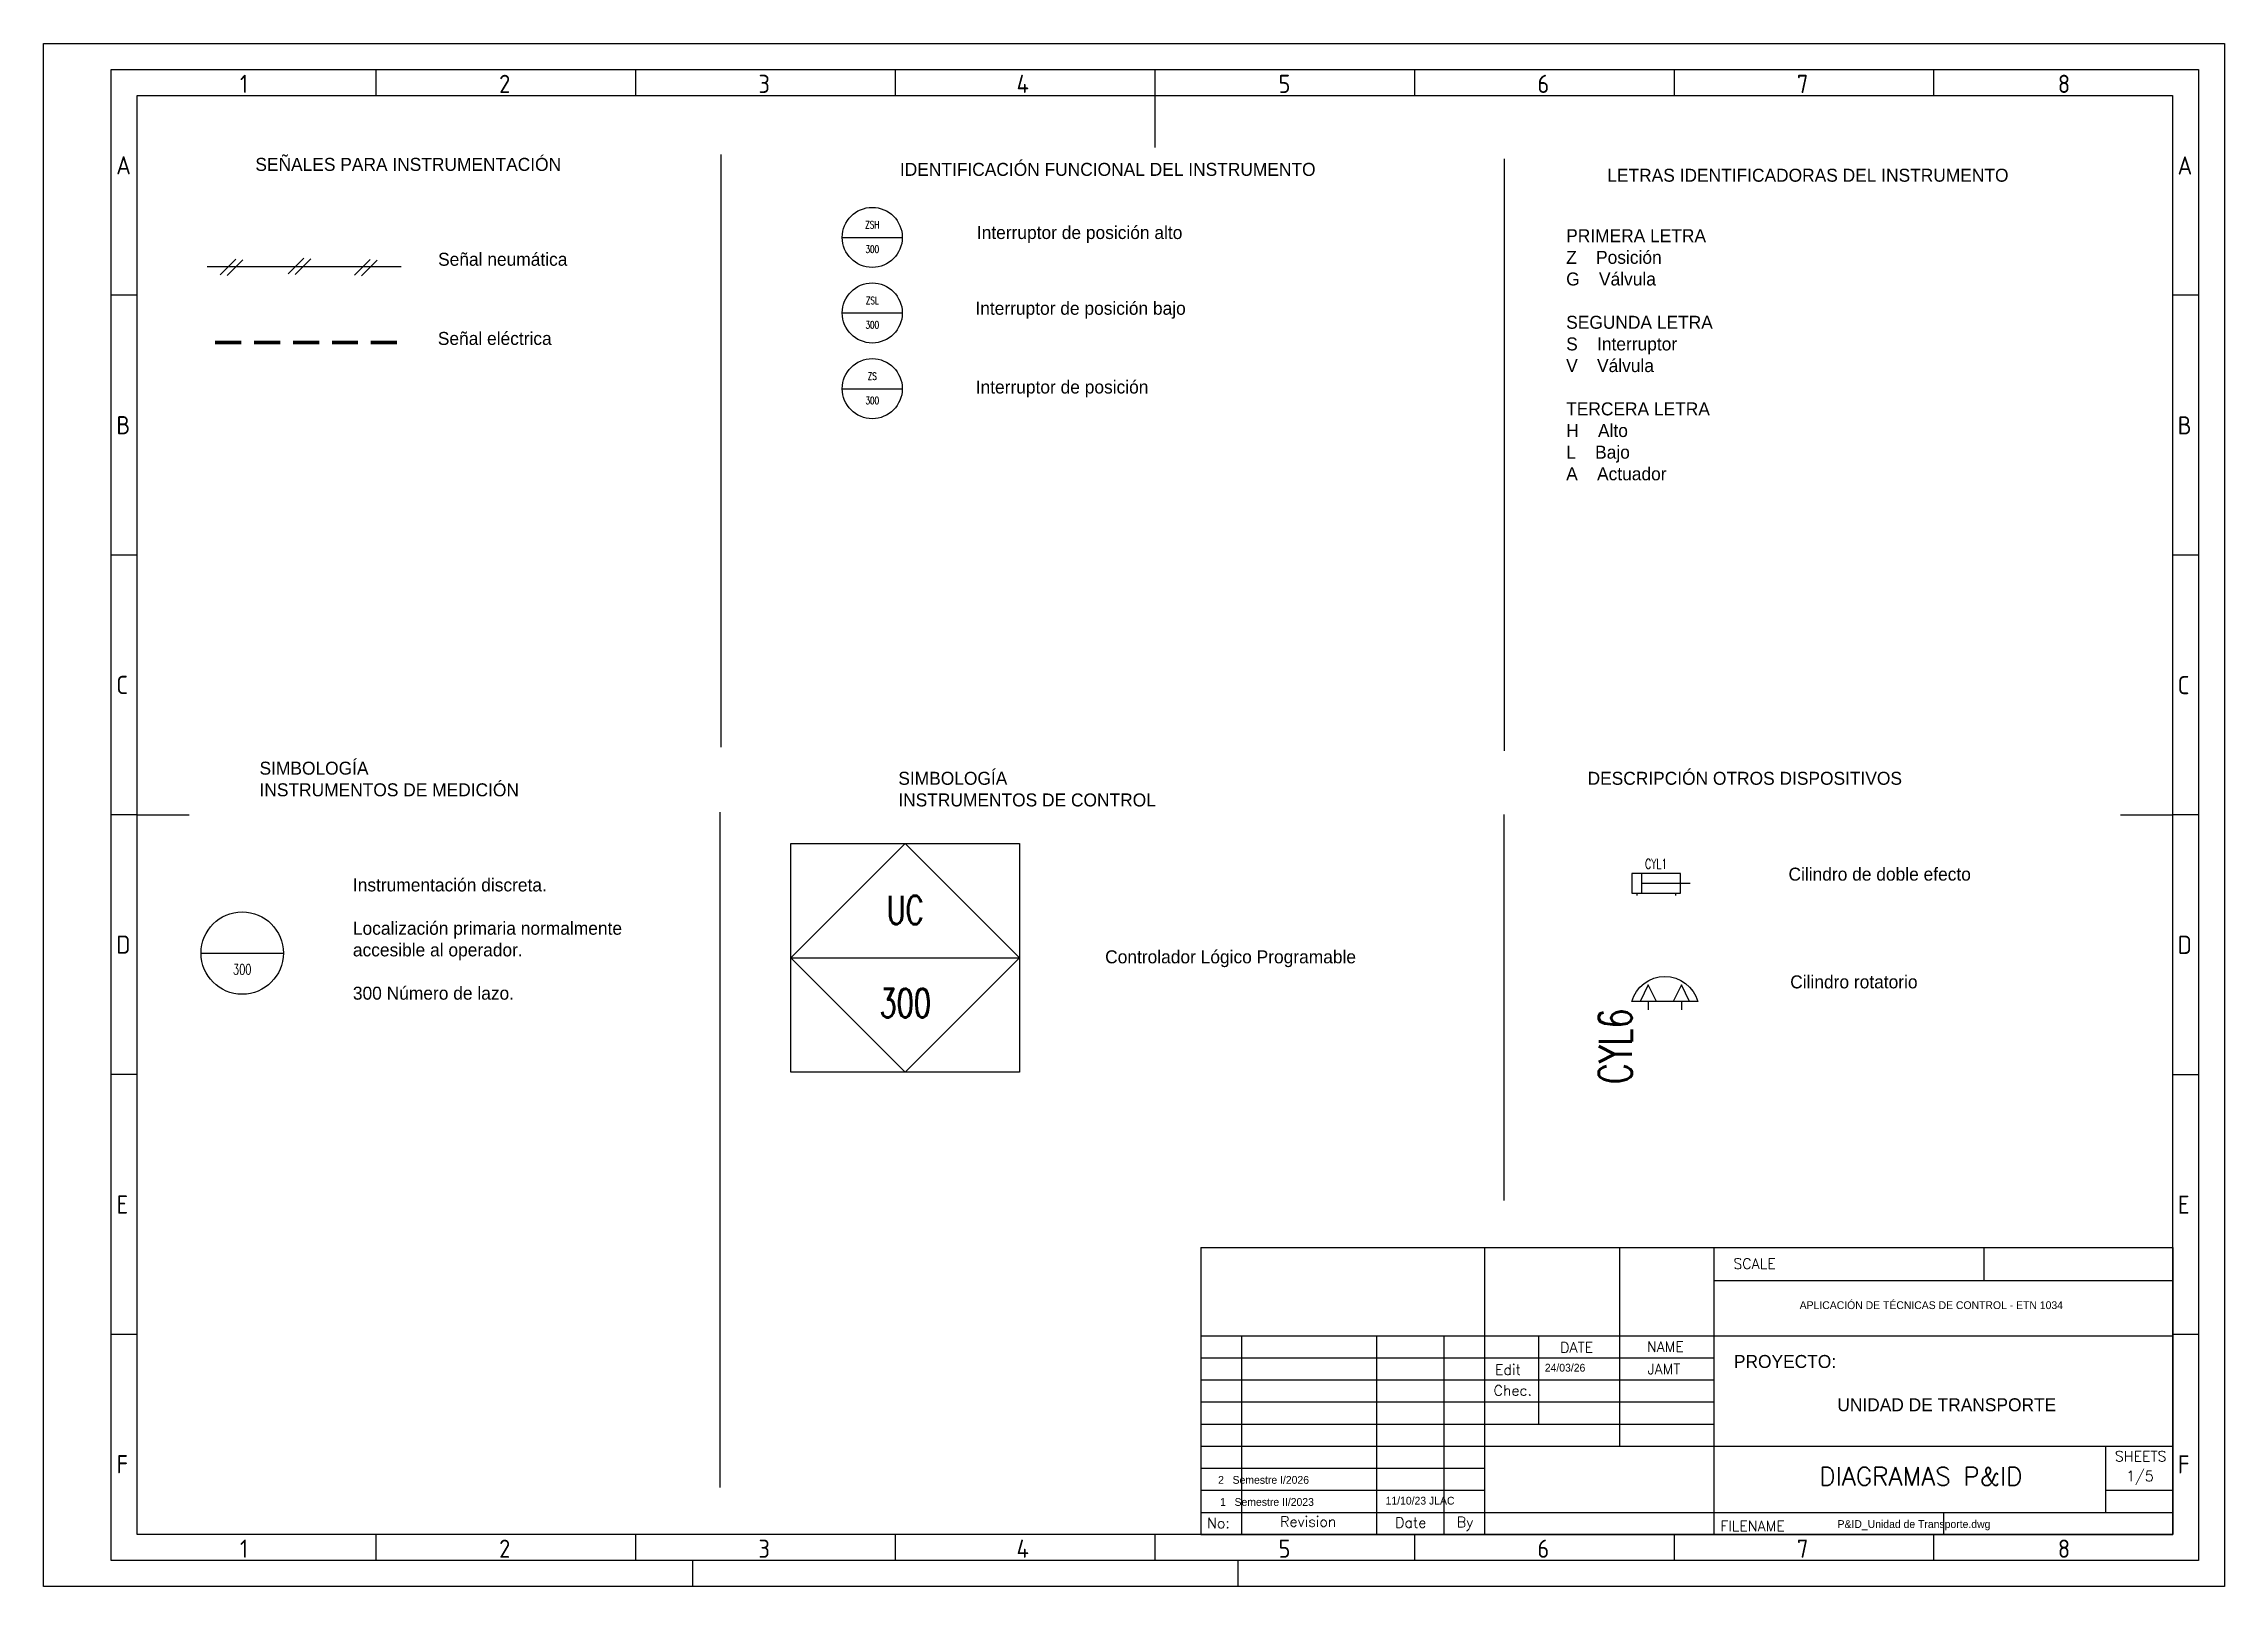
# Model space of a CAD drawing. Header units: inches. Extents: x 22 to 904, y 28 to 325.
# Drawn here: x 484.2 to 904.2, y 28 to 325 of the extents above; entities that cross this region are included whole.
import ezdxf
from ezdxf.enums import TextEntityAlignment as Align

# ---------------------------------------------------------------- set-up
doc = ezdxf.new("R2010")
doc.units = ezdxf.units.IN
doc.header["$MEASUREMENT"] = 0
doc.linetypes.add('TRAZOSX2', pattern=[1.5, 1, -0.5])
for name, color, linetype in [('025', 5, 'Continuous'), ('035', 5, 'Continuous'), ('07', 7, 'Continuous'), ('RED_2.5mm^2', 1, 'Continuous'), ('SYMS', 7, 'Continuous'), ('TAGS', 51, 'Continuous')]:
    doc.layers.add(name, color=color, linetype=linetype)
doc.layers.add('GRN_0.5mm^2', color=3, linetype='TRAZOSX2', lineweight=30)
doc.styles.add('ISO Proportional', font='isocp.shx')
doc.styles.add('WD', font='romans.shx')

msp = doc.modelspace()

# ---------------------------------------------------------------- texts
at = {"lineweight": 50, "attachment_point": 1}
for s, width, insert, char_height in [('SEÑALES PARA INSTRUMENTACIÓN', 147.8517, (525.02, 302.98), 2.5), ('IDENTIFICACIÓN FUNCIONAL DEL INSTRUMENTO', 147.8517, (649.15, 302.02), 2.5), ('LETRAS IDENTIFICADORAS DEL INSTRUMENTO', 147.8517, (785.39, 300.89), 2.5), ('SIMBOLOGÍA\\PINSTRUMENTOS DE MEDICIÓN ', 147.8517, (525.82, 186.74), 2.5), ('SIMBOLOGÍA\\PINSTRUMENTOS DE CONTROL', 147.8517, (648.85, 184.79), 2.5), ('DESCRIPCIÓN OTROS DISPOSITIVOS', 147.8517, (781.59, 184.79), 2.5), ('APLICACIÓN DE TÉCNICAS DE CONTROL - ETN 1034', 65.3804, (822.44, 82.86), 1.5), ('\\pxql;PROYECTO:\\P\\pqc;^JUNIDAD DE TRANSPORTE', 81.9987, (809.77, 72.52), 2.5), ('24/03/26', 13.0311, (773.35, 70.82), 1.5), ('2   Semestre I/2026', 29.75, (710.44, 49.22), 1.5), ('1   Semestre II/2023', 29.75, (710.82, 44.97), 1.5), ('11/10/23 JLAC', 19.5, (742.69, 45.22), 1.5), ('P&ID_Unidad de Transporte.dwg', 46.375, (829.74, 40.72), 1.5)]:
    msp.add_mtext_dynamic_manual_height_columns(s, width=width, gutter_width=12.5, heights=[0], dxfattribs=dict(at, insert=insert, char_height=char_height))
at = {"lineweight": 50, "char_height": 2.5, "attachment_point": 1}
for s, insert, width in [('Interruptor de posición alto', (663.97, 289.86), 67.4386), ('PRIMERA LETRA^JZ    Posición^JG    Válvula^J^JSEGUNDA LETRA^JS    Interruptor^JV    Válvula^J^JTERCERA LETRA^JH    Alto^JL    Bajo^JA    Actuador', (777.47, 289.25), 56.2905), ('Señal neumática', (560.21, 284.71), 47.5066), ('Interruptor de posición bajo', (663.69, 275.28), 75.1471), ('Señal eléctrica ', (560.16, 269.47), 47.5066), ('Interruptor de posición', (663.75, 260.12), 75.1624), ('Instrumentación discreta.\\P\\PLocalización primaria normalmente accesible al operador.\\P\\P300 Número de lazo.', (543.8, 164.26), 56.2905), ('Cilindro de doble efecto', (820.29, 166.34), 53.5226), ('Controlador Lógico Programable', (688.68, 150.42), 47.5066), ('Cilindro rotatorio', (820.62, 145.6), 47.5066)]:
    msp.add_mtext(s, dxfattribs=dict(at, insert=insert, width=width))

# ---------------------------------------------------------------- blocks, each defined once
blk = doc.blocks.new('IEC_border_a3')
at = {"layer": '035'}
for p, q in [((64, 292), (64, 287)), ((114, 292), (114, 287)), ((164, 292), (164, 287)), ((214, 292), (214, 287)), ((264, 292), (264, 287)), ((314, 292), (314, 287)), ((364, 292), (364, 287)), ((17.97, 248.58), (12.98, 248.58)), ((414.97, 248.54), (409.98, 248.54)), ((17.98, 198.54), (13, 198.54)), ((414.98, 198.5), (410, 198.5)), ((17.98, 148.54), (13, 148.54)), ((414.98, 148.5), (410, 148.5)), ((17.98, 98.54), (13, 98.54)), ((414.98, 98.5), (410, 98.5)), ((18, 48.5), (13.02, 48.5)), ((415, 48.46), (410.02, 48.46)), ((64, 10), (64, 5)), ((114, 10), (114, 5)), ((164, 10), (164, 5)), ((214, 10), (214, 5)), ((264, 10), (264, 5)), ((314, 10), (314, 5)), ((364, 10), (364, 5)), ((125, 0), (125, 5)), ((230, 5), (230, 0))]:
    blk.add_line(p, q, dxfattribs=at)
for points in [[(0, 297), (420, 297), (420, 0), (0, 0)], [(18, 287), (410, 287), (410, 10), (18, 10)]]:
    blk.add_lwpolyline(points, close=True, dxfattribs=at)
at = {"layer": '07'}
for p, q in [((214, 287), (214, 277)), ((18, 148.5), (28, 148.5)), ((400, 148.5), (410, 148.5))]:
    blk.add_line(p, q, dxfattribs=at)
blk.add_lwpolyline([(13, 292), (415, 292), (415, 5), (13, 5)], close=True, dxfattribs=at)
at = {"layer": '035', "style": 'ISO Proportional'}
for s, p in [('1', (37.81, 287.5)), ('2', (87.73, 287.5)), ('3', (137.68, 287.5)), ('4', (187.38, 287.5)), ('5', (237.84, 287.5)), ('6', (287.69, 287.5)), ('7', (337.67, 287.5)), ('8', (387.92, 287.5)), ('A', (13.98, 271.83)), ('A', (410.98, 271.79)), ('B', (14, 221.79)), ('B', (411, 221.75)), ('C', (14, 171.79)), ('C', (411, 171.75)), ('D', (14, 121.79)), ('D', (411, 121.75)), ('E', (14.02, 71.75)), ('E', (411.02, 71.72)), ('F', (14.02, 21.75)), ('F', (411.02, 21.72)), ('1', (37.81, 5.5)), ('2', (87.73, 5.5)), ('3', (137.68, 5.5)), ('4', (187.38, 5.5)), ('5', (237.84, 5.5)), ('6', (287.69, 5.5)), ('7', (337.67, 5.5)), ('8', (387.92, 5.5))]:
    blk.add_text(s, height=3.5, dxfattribs=at).set_placement(p)
blk = doc.blocks.new('HIN1_INFRONT_MAIN')
at = {"ltscale": 0.127}
blk.add_line((-0.5, 0), (0.5, 0), dxfattribs=at)
at = {"ltscale": 3.2258}
blk.add_circle((0, 0), 0.5, dxfattribs=at)
at = {"style": 'WD', "width": 0.7}
for tag, height, p in [('INST', 0.125, (-0.481, 0.455)), ('LOC', 0.125, (-0.481, 0.293)), ('TERM01', 0.0625, (-0.524, 0.018))]:
    blk.add_attdef(tag, text='', height=height, dxfattribs=at).set_placement(p, align=Align.RIGHT)
for tag, p, height in [('TERM04', (0.021, 0.531), 0.0625), ('X2TERM04', (0, 0.5), 0.005), ('X4TERM01', (-0.5, 0), 0.005), ('X1TERM03', (0.5, 0), 0.005), ('TERM03', (0.522, 0.018), 0.0625), ('RATING1', (0.513, -0.162), 0.125), ('DESC1', (0.513, -0.321), 0.125), ('X8TERM02', (0, -0.5), 0.005), ('TERM02', (0.023, -0.581), 0.0625), ('DESC2', (0.513, -0.51), 0.125), ('WDTAGALT', (0.513, -0.866), 0.125), ('DESC3', (0.513, -0.691), 0.125)]:
    blk.add_attdef(tag, p, '', height=height, dxfattribs=at)
for tag, p in [('TAG1_PART1', (0, 0.147)), ('TAG1_PART2', (0, -0.26))]:
    blk.add_attdef(tag, text='', height=0.125, dxfattribs=at).set_placement(p, align=Align.CENTER)
blk.add_attdef('XREF', text='', height=0.0625, rotation=0.0625, dxfattribs=at).set_placement((0.546, 0.412), align=Align.TOP_CENTER)
at = {"style": 'WD', "width": 0.7, "flags": 1}
for tag, p in [('WDTYPE', (-0.535, -0.17)), ('CAT', (-0.546, -0.253)), ('FAMILY', (-0.537, -0.223)), ('MFG', (-0.544, -0.28)), ('ASSYCODE', (-0.525, -0.306))]:
    blk.add_attdef(tag, text='', height=0.01, dxfattribs=at).set_placement(p, align=Align.CENTER)
blk = doc.blocks.new('HIN1_INFRONT_MAIN_PLC')
for p, q in [((-0.5, -0.5), (-0.5, 0.5)), ((-0.5, 0.5), (0.5, 0.5)), ((0.5, 0.5), (0.5, -0.5)), ((0.5, -0.5), (-0.5, -0.5))]:
    blk.add_line(p, q)
at = {"ltscale": 0.127}
blk.add_line((-0.5, 0), (0.5, 0), dxfattribs=at)
at = {"ltscale": 25.4, "flags": 128}
blk.add_lwpolyline([(0, 0.5), (-0.5, 0), (0, -0.5), (0.5, 0)], close=True, dxfattribs=at)
at = {"ltscale": 3.2258, "flags": 128}
blk.add_lwpolyline([(0, 0.5), (-0.5, 0), (0, -0.5), (0.5, 0)], close=True, dxfattribs=at)
blk.add_lwpolyline([(0, 0.5), (-0.5, 0), (0, -0.5), (0.5, 0)], close=True, dxfattribs=at)
at = {"style": 'WD', "width": 0.7}
for tag, p, height in [('TERM04', (0.0207, 0.5306), 0.0625), ('X2TERM04', (0, 0.5), 0.005), ('X4TERM01', (-0.5, 0), 0.005), ('X1TERM03', (0.5, 0), 0.005), ('TERM03', (0.5222, 0.0184), 0.0625), ('RATING1', (0.5485, -0.1677), 0.125), ('DESC1', (0.5485, -0.3266), 0.125), ('DESC2', (0.5485, -0.5165), 0.125), ('X8TERM02', (0, -0.5), 0.005), ('TERM02', (0.0233, -0.5809), 0.0625), ('DESC3', (0.5485, -0.6975), 0.125), ('WDTAGALT', (0.5485, -0.8716), 0.125)]:
    blk.add_attdef(tag, p, '', height=height, dxfattribs=at)
for tag, height, p in [('INST', 0.125, (-0.5816, 0.4156)), ('LOC', 0.125, (-0.5816, 0.254)), ('TERM01', 0.0625, (-0.5242, 0.0184))]:
    blk.add_attdef(tag, text='', height=height, dxfattribs=at).set_placement(p, align=Align.RIGHT)
blk.add_attdef('XREF', text='', height=0.0625, rotation=0.0625, dxfattribs=at).set_placement((0.6297, 0.3767), align=Align.TOP_CENTER)
for tag, p in [('TAG1_PART1', (0, 0.147)), ('TAG1_PART2', (0, -0.2602))]:
    blk.add_attdef(tag, text='', height=0.125, dxfattribs=at).set_placement(p, align=Align.CENTER)
at = {"style": 'WD', "width": 0.7, "flags": 1}
for tag, p in [('WDTYPE', (-0.5767, -0.1697)), ('CAT', (-0.5871, -0.2531)), ('MFG', (-0.5859, -0.2796)), ('FAMILY', (-0.5789, -0.2227)), ('ASSYCODE', (-0.5662, -0.3061))]:
    blk.add_attdef(tag, text='', height=0.01, dxfattribs=at).set_placement(p, align=Align.CENTER)
blk = doc.blocks.new('VCY1_CYL_RETRACT')
for p, q in [((0.563, 0.281), (-0.063, 0.281)), ((-0.063, 0.281), (-0.063, 0.031)), ((0.062, 0.281), (0.062, 0.031)), ((0.563, 0.031), (0.563, 0.281)), ((-0.063, 0.031), (0.563, 0.031)), ((0, 0.031), (0, 0)), ((0.062, 0.156), (0.688, 0.156)), ((0.5, 0.031), (0.5, 0))]:
    blk.add_line(p, q)
at = {"style": 'WD', "width": 0.7}
for tag, p in [('INST', (0.25, 0.656)), ('LOC', (0.25, 0.5)), ('TAG1', (0.25, 0.344))]:
    blk.add_attdef(tag, text='', height=0.125, dxfattribs=at).set_placement(p, align=Align.CENTER)
for tag, p in [('DESC1', (-0.125, 0.156)), ('DESC2', (-0.125, 0)), ('WDTAGALT', (-0.125, -0.312)), ('DESC3', (-0.125, -0.156))]:
    blk.add_attdef(tag, text='', height=0.125, dxfattribs=at).set_placement(p, align=Align.RIGHT)
at = {"style": 'WD'}
for tag, p, height, flags in [('WDBLKNAM', (0.343, 0.281), 0.01, 9), ('X8TERM01', (0, 0), 0.005, 1), ('WDTYPE', (0.062, 0.062), 0.01, 1), ('FAMILY', (0.35, 0.268), 0.01, 9), ('X8TERM02', (0.5, 0), 0.005, 1)]:
    blk.add_attdef(tag, p, '', height=height, dxfattribs=dict(at, flags=flags))
blk.add_attdef('XREF', (0.656, 0.219), '', height=0.0625, dxfattribs=at)
at = {"linetype": 'Continuous', "style": 'WD', "flags": 9}
for tag, p in [('ASSYCODE', (0.375, 0.188)), ('MFG', (0.373, 0.205)), ('CAT', (0.375, 0.224))]:
    blk.add_attdef(tag, text='', height=0.01, dxfattribs=at).set_placement(p, align=Align.CENTER)
at = {"style": 'WD', "width": 0.7}
for tag, p, height in [('RATING1', (0.688, 0), 0.125), ('TERM01', (0.031, -0.094), 0.0625), ('TERM02', (0.531, -0.094), 0.0625)]:
    blk.add_attdef(tag, p, '', height=height, dxfattribs=at)
blk = doc.blocks.new('VAT1_ROTARY_ACTUATOR')
for p, q in [((-0.0313, -0.0625), (-0.0313, 0.1875)), ((-0.0938, 0.125), (-0.0313, 0.1562)), ((-0.0313, 0.0938), (-0.0938, 0.125)), ((-0.0313, 0.125), (0, 0.125)), ((-0.0313, -0.0313), (-0.0938, 0)), ((-0.0938, 0), (-0.0313, 0.0312)), ((-0.0313, 0), (0, 0))]:
    blk.add_line(p, q)
blk.add_arc((0.004, 0.0625), 0.1299, 105.74773, 254.25225)
at = {"style": 'WD', "width": 0.7}
for tag, p in [('INST', (-0.1875, 0.5)), ('LOC', (-0.1875, 0.3438)), ('TAG1', (-0.1875, 0.1875)), ('DESC1', (-0.1875, -0.1875)), ('DESC2', (-0.1875, -0.3438)), ('DESC3', (-0.1875, -0.5)), ('WDTAGALT', (-0.1875, -0.6562))]:
    blk.add_attdef(tag, text='', height=0.125, dxfattribs=at).set_placement(p, align=Align.RIGHT)
at = {"style": 'WD'}
for tag, p, height, flags in [('WDBLKNAM', (-0.0635, 0.375), 0.01, 9), ('FAMILY', (-0.0625, 0.3438), 0.005, 9), ('X1TERM02', (0, 0.125), 0.005, 1), ('X1TERM01', (0, 0), 0.005, 1), ('WDTYPE', (0.0625, 0.0625), 0.01, 1)]:
    blk.add_attdef(tag, p, '', height=height, dxfattribs=dict(at, flags=flags))
at = {"linetype": 'Continuous', "style": 'WD', "flags": 9}
for tag, p in [('ASSYCODE', (-0.0625, 0.25)), ('CAT', (-0.0625, 0.3125)), ('MFG', (-0.0625, 0.2812))]:
    blk.add_attdef(tag, p, '', height=0.005, dxfattribs=at)
at = {"style": 'WD', "width": 0.7}
for tag, p, height in [('TERM02', (0.0312, 0.1562), 0.0625), ('TERM01', (0.0312, -0.0938), 0.0625), ('RATING1', (-0.0313, -0.2812), 0.125)]:
    blk.add_attdef(tag, p, '', height=height, dxfattribs=at)
at = {"style": 'WD'}
blk.add_attdef('XREF', text='', height=0.0625, dxfattribs=at).set_placement((-0.2188, 0.0312), align=Align.RIGHT)
blk = doc.blocks.new('IEC_tblock_a3')
at = {"layer": '035'}
for p, q in [((-106.6, 55.25), (-106.6, 17)), ((-36.4, 55.25), (-36.4, 48.88)), ((-88.4, 48.88), (0, 48.88)), ((-179.4, 38.25), (-179.4, 0)), ((-153.4, 38.25), (-153.4, 0)), ((-140.4, 38.25), (-140.4, 0)), ((-122.2, 38.25), (-122.2, 21.25)), ((-187.2, 34), (-88.4, 34)), ((-187.2, 29.75), (-88.4, 29.75)), ((-187.2, 25.5), (-88.4, 25.5)), ((-187.2, 21.25), (-88.4, 21.25)), ((-187.2, 17), (-132.6, 17)), ((-187.2, 12.75), (-132.6, 12.75)), ((-187.2, 8.5), (-132.6, 8.5)), ((-13, 8.5), (0, 8.5)), ((-187.2, 4.25), (0, 4.25)), ((-44.2, 4.25), (-44.2, 0))]:
    blk.add_line(p, q, dxfattribs=at)
at = {"layer": '07'}
for p, q in [((-187.2, 55.25), (-187.2, 0)), ((-187.2, 55.25), (0, 55.25)), ((-132.6, 55.25), (-132.6, 0)), ((-88.4, 55.25), (-88.4, 0)), ((0, 55.25), (0, 0)), ((-187.2, 38.25), (0, 38.25)), ((-132.6, 17), (0, 17)), ((-13, 17), (-13, 4.25)), ((-187.2, 0), (0, 0))]:
    blk.add_line(p, q, dxfattribs=at)
at = {"style": 'WD'}
for tag, p in [('SCALE', (-69.88, 51.07)), ('SH', (-8.74, 10.06)), ('FILENAME', (-68.15, 0.8))]:
    blk.add_attdef(tag, p, '', height=2, dxfattribs=at)
for tag, height, p in [('PROJDESC', 5, (-45.9, 29.2)), ('EDDATE', 2, (-114.97, 30.8)), ('EDBY', 2, (-98.02, 30.86)), ('CKDATE', 2, (-114.85, 26.58)), ('CKBY', 2, (-97.88, 26.3)), ('DWGDESC', 5, (-44.85, 19.72)), ('DWGNO', 3.5, (-48.54, 9.46))]:
    blk.add_attdef(tag, text='', height=height, dxfattribs=at).set_placement(p, align=Align.CENTER)
at = {"style": 'WD', "flags": 1}
blk.add_attdef('WD_TB', (-120.95, 11.91), '', height=2, dxfattribs=at)
at = {"layer": '025', "style": 'WD'}
for s, p in [('SCALE', (-80.57, 51.13)), ('NAME', (-97.74, 35.14)), ('No:', (-183.81, 1.19)), ('Revision', (-166.53, 1.47)), ('Date', (-146.79, 1.28)), ('By', (-136.33, 1.37))]:
    blk.add_text(s, height=2, dxfattribs=at).set_placement(p, align=Align.CENTER)
for s, p in [('DATE', (-118, 35)), ('Edit', (-130.55, 30.72)), ('Chec.', (-130.82, 26.72)), ('SHEETS', (-11.17, 14.05)), ('FILENAME', (-87.18, 0.61))]:
    blk.add_text(s, height=2, dxfattribs=at).set_placement(p)

# ---------------------------------------------------------------- linework, layer by layer
for p, q in [((614.67, 303.66), (614.67, 189.53)), ((765.5, 302.77), (765.5, 188.83)), ((614.48, 177.03), (614.48, 47)), ((765.48, 176.58), (765.48, 102.29))]:
    msp.add_line(p, q)
at = {"color": 0}
for p, q in [((518.22, 280.47), (521.24, 283.49)), ((519.6, 280.35), (522.62, 283.37)), ((531.31, 280.63), (534.33, 283.65)), ((532.68, 280.51), (535.7, 283.53)), ((544.08, 280.38), (547.1, 283.39)), ((545.45, 280.26), (548.47, 283.27))]:
    msp.add_line(p, q, dxfattribs=at)
at = {"layer": 'GRN_0.5mm^2', "lineweight": 90, "ltscale": 5}
msp.add_lwpolyline([(552.28, 267.47), (516.03, 267.47)], dxfattribs=at)
at = {"layer": 'RED_2.5mm^2', "color": 0}
msp.add_line((553.13, 281.99), (515.74, 281.99), dxfattribs=at)

# ---------------------------------------------------------------- block references
msp.add_blockref('IEC_border_a3', (484.24, 27.98))
ref = msp.add_blockref('IEC_tblock_a3', (894.32, 37.97))
ref.add_attrib('EDBY', 'JAMT', dxfattribs={"height": 2, "style": 'WD'}).set_placement((796.3, 68.83), align=Align.CENTER)
ref.add_attrib('DWGNO', 'DIAGRAMAS P&ID', dxfattribs={"height": 3.5, "style": 'WD'}).set_placement((845.78, 47.42), align=Align.CENTER)
ref.add_attrib('SH', '1/5', (885.32, 48.22), dxfattribs={"height": 2, "style": 'WD'})
at = {"layer": 'SYMS'}
ref = msp.add_blockref('HIN1_INFRONT_MAIN', (643.83, 287.68), dxfattribs=dict(at, xscale=11.5592034984124, yscale=11.5592034984124, zscale=11.5592034984124))
ref.add_attrib('TAG1_PART1', 'ZSH', dxfattribs={"layer": 'TAGS', "color": 6, "height": 1.445, "style": 'WD', "width": 0.7}).set_placement((643.83, 289.38), align=Align.CENTER)
ref.add_attrib('TAG1_PART2', '300', dxfattribs={"layer": 'TAGS', "color": 6, "height": 1.445, "style": 'WD', "width": 0.7}).set_placement((643.83, 284.68), align=Align.CENTER)
ref = msp.add_blockref('HIN1_INFRONT_MAIN', (643.83, 273.12), dxfattribs=dict(at, xscale=11.5592034984124, yscale=11.5592034984124, zscale=11.5592034984124))
ref.add_attrib('TAG1_PART1', 'ZSL', dxfattribs={"layer": 'TAGS', "color": 6, "height": 1.445, "style": 'WD', "width": 0.7}).set_placement((643.83, 274.81), align=Align.CENTER)
ref.add_attrib('TAG1_PART2', '300', dxfattribs={"layer": 'TAGS', "color": 6, "height": 1.445, "style": 'WD', "width": 0.7}).set_placement((643.83, 270.11), align=Align.CENTER)
ref = msp.add_blockref('HIN1_INFRONT_MAIN', (643.83, 258.55), dxfattribs=dict(at, xscale=11.5592034984124, yscale=11.5592034984124, zscale=11.5592034984124))
ref.add_attrib('TAG1_PART1', 'ZS', dxfattribs={"layer": 'TAGS', "color": 6, "height": 1.445, "style": 'WD', "width": 0.7}).set_placement((643.83, 260.25), align=Align.CENTER)
ref.add_attrib('TAG1_PART2', '300', dxfattribs={"layer": 'TAGS', "color": 6, "height": 1.445, "style": 'WD', "width": 0.7}).set_placement((643.83, 255.54), align=Align.CENTER)
ref = msp.add_blockref('HIN1_INFRONT_MAIN_PLC', (650.17, 148.97), dxfattribs=dict(at, xscale=44.01572724226612, yscale=44.01572724226612, zscale=44.01572724226612))
ref.add_attrib('TAG1_PART1', 'UC', dxfattribs={"layer": 'TAGS', "color": 6, "height": 5.502, "style": 'WD', "width": 0.7}).set_placement((650.17, 155.44), align=Align.CENTER)
ref.add_attrib('TAG1_PART2', '300', dxfattribs={"layer": 'TAGS', "color": 6, "height": 5.502, "style": 'WD', "width": 0.7}).set_placement((650.17, 137.52), align=Align.CENTER)
ref = msp.add_blockref('VCY1_CYL_RETRACT', (791.05, 160.98), dxfattribs=dict(at, xscale=15, yscale=15, zscale=15))
ref.add_attrib('TAG1', 'CYL1', dxfattribs={"layer": 'TAGS', "height": 1.875, "style": 'WD', "width": 0.7}).set_placement((794.8, 166.13), align=Align.CENTER)
ref = msp.add_blockref('HIN1_INFRONT_MAIN', (522.48, 149.89), dxfattribs=dict(at, xscale=15.85204495492144, yscale=15.85204495492144, zscale=15.85204495492144))
ref.add_attrib('TAG1_PART2', '300', dxfattribs={"layer": 'TAGS', "color": 6, "height": 1.982, "style": 'WD', "width": 0.7}).set_placement((522.48, 145.76), align=Align.CENTER)
at = {"layer": 'SYMS', "lineweight": 90}
ref = msp.add_blockref('VAT1_ROTARY_ACTUATOR', (799.65, 138.98), dxfattribs=dict(at, xscale=-50.92928480740547, yscale=50.92928480740547, zscale=50.92928480740547, rotation=90))
ref.add_attrib('TAG1', 'CYL6', dxfattribs={"layer": 'TAGS', "color": 6, "height": 6.366, "rotation": 90, "style": 'WD', "width": 0.7}).set_placement((790.1, 139.2), align=Align.RIGHT)

msp.set_redraw_order([(e.dxf.handle, doc.entitydb.next_handle()) for e in msp.query("TEXT MTEXT ATTDEF DIMENSION ARC_DIMENSION")])  # texts and dimensions are drawn at this point

doc.saveas('drawing.dxf')
